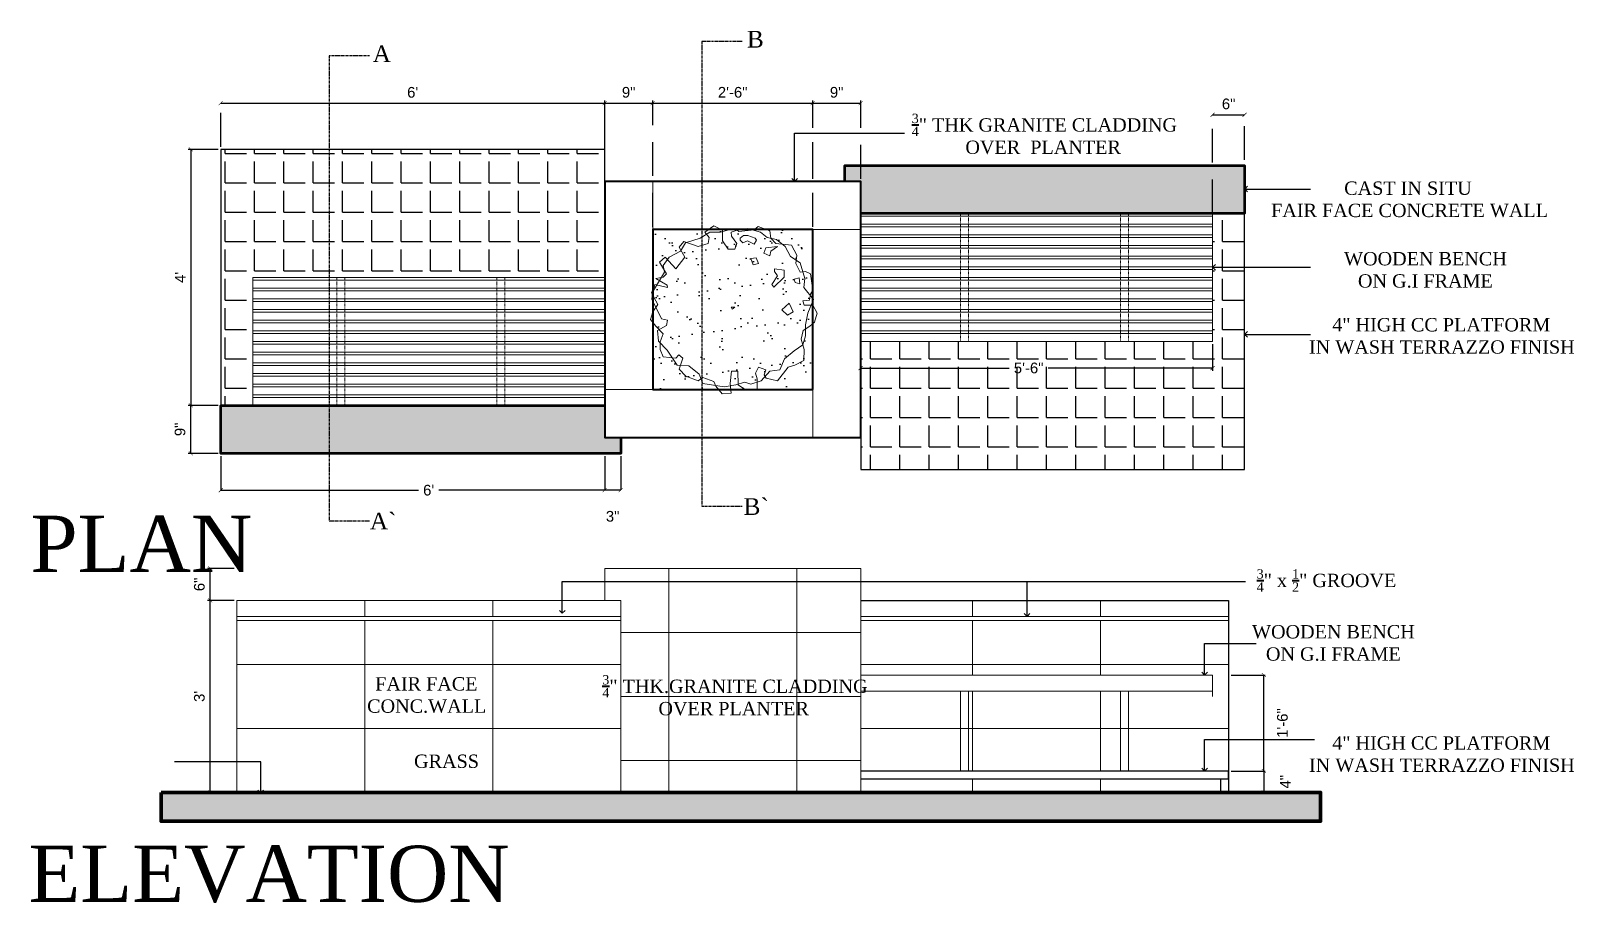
# Model space of a CAD drawing. Header units: inches. Extents: x 50027 to 54188, y -4291 to 1318.
# Drawn here: x 53214.8 to 53504.2, y 255.2 to 418.8 of the extents above; entities that cross this region are included whole.
import ezdxf

# ---------------------------------------------------------------- set-up
doc = ezdxf.new("R2010")
doc.units = ezdxf.units.IN
for name, pattern in [('CENTER2', [1.125, 0.75, -0.125, 0.125, -0.125]), ('DASHED', [0.75, 0.5, -0.25]), ('HIDDEN', [9.524999999999995, 6.349999999999998, -3.174999999999998])]:
    doc.linetypes.add(name, pattern=pattern)
for name, color, linetype, lineweight in [('05--TEXT-3', 3, 'Continuous', 35), ('BASE LINE', 5, 'Continuous', 100), ('E--CONCRETE-4', 6, 'Continuous', 40), ('WALL ELEVATION', 4, 'Continuous', 18), ('WALL LT', 3, 'Continuous', 25), ('WALL XLT', 1, 'Continuous', 5)]:
    doc.layers.add(name, color=color, linetype=linetype, lineweight=lineweight)
doc.layers.add('HATCH', color=251, linetype='Continuous')
doc.styles.add('3-16', font='arial.ttf')
doc.styles.add('STYLE2', font='times.ttf')
doc.dimstyles.new('1-2', dxfattribs={"dimscale": 0.25, "dimtxt": 8, "dimasz": 3, "dimexe": 2, "dimexo": 2, "dimgap": 4, "dimtad": 1, "dimdec": 0, "dimzin": 0, "dimdsep": 46, "dimlunit": 4, "dimtxsty": '3-16', "dimblk": 'ARCHTICK', "dimcen": 0.09375, "dimclrd": 1, "dimclre": 8, "dimclrt": 2, "dimadec": 0, "dimazin": 0, "dimtfac": 1, "dimtdec": 0, "dimtofl": 0, "dimtmove": 2, "dimatfit": 3, "dimldrblk": 'AERO', "dimfxl": 0.18, "dimtolj": 1, "dimtzin": 0, "dimarcsym": 0})

msp = doc.modelspace()

# ---------------------------------------------------------------- texts
at = {"layer": '05--TEXT-3', "color": 3, "style": 'STYLE2'}
for s, insert, char_height, attachment_point in [('\\pi62.582;B', (53286.48377788826, 418.766497517674, -0.0170378588823326), 3.125, 1), ('\\pi62.335;A', (53216.56204387933, 416.0487248688005, -0.0170378588823326), 3.125, 1), ('\\A1;\\pi39.688;{\\H0.7x;\\S3/4;}" THK GRANITE CLADDING\\P\\pi49.753;OVER  PLANTER', (53340.26786254396, 403.2297328634886, -0.0170378588823326), 2.5, 1), ('\\pi52.353;CAST IN SITU \\P\\pi38.648;FAIR FACE CONCRETE WALL', (53408.69355699609, 390.5214710950386, -0.0170378588823326), 2.5, 1), ('\\pi49.101;WOODEN BENCH\\P\\pi51.707;ON G.I FRAME', (53411.91476321305, 377.2971081419673, -0.0170378588823326), 2.5, 1), ('\\pi44.042;4" HIGH CC PLATFORM\\P\\pi39.689;IN WASH TERRAZZO FINISH', (53414.7624508584, 364.9130177615734, -0.0170378588823326), 2.5, 1), ('\\pi61.953;B`', (53286.48377788826, 331.1379208918952, -0.0170378588823326), 3.125, 1), ('\\pi43.863;PLAN', (53170.84610591586, 327.8708752756429, -0.01277839416174945), 10.546875, 1), ('\\pi61.805;A`', (53216.56204387933, 328.4201482430217, -0.0170378588823326), 3.125, 1), ('\\A1;\\pi51.257;{\\H0.7x;\\S3/4;}" x {\\H0.7x;\\S1/2;}" GROOVE', (53393.37926717909, 317.8222947464383, -0.0170378588823326), 2.5, 1), ('\\pi49.101;WOODEN BENCH\\P\\pi51.707;ON G.I FRAME', (53394.65972496328, 307.3457296485722, -0.0170378588823326), 2.5, 1), ('\\pi54.644;FAIR FACE\\P\\pi53.144;CONC.WALL', (53224.70308973643, 297.5804806177039, -0.0170378588823326), 2.5, 1), ('\\A1;\\pi39.688;{\\H0.7x;\\S3/4;}" THK.GRANITE CLADDING\\P\\pi50.214;OVER PLANTER', (53282.2527079061, 297.9741581600392, -0.0170378588823326), 2.5, 1), ('\\pi44.042;4" HIGH CC PLATFORM\\P\\pi39.689;IN WASH TERRAZZO FINISH', (53414.7624508584, 286.4991637376952, -0.0170378588823326), 2.5, 1), ('GRASS', (53298.81825751023, 283.0723466124327, -0.0170378588823326), 2.5, 3), ('\\pi20.115;ELEVATION', (53194.22015636184, 266.0051635444688, -0.0170378588823326), 10.546875, 1)]:
    msp.add_mtext_dynamic_manual_height_columns(s, width=127.9134761071764, gutter_width=50, heights=[0], dxfattribs=dict(at, insert=insert, char_height=char_height, attachment_point=attachment_point))

# ---------------------------------------------------------------- blocks, each defined once
blk = doc.blocks.new('A$C1D9503E6')
at = {"layer": 'WALL XLT', "color": 1}
for p, q in [((-3, 23.5), (63, 23.5)), ((-3, 22), (63, 22)), ((-3, 21.5), (63, 21.5)), ((-3, 20), (63, 20)), ((-3, 19.5), (63, 19.5)), ((-3, 18), (63, 18)), ((-3, 17.5), (63, 17.5)), ((-3, 16), (63, 16)), ((-3, 15.5), (63, 15.5)), ((-3, 14), (63, 14)), ((-3, 13.5), (63, 13.5)), ((-3, 12), (63, 12)), ((-3, 11.5), (63, 11.5)), ((-3, 10), (63, 10)), ((-3, 9.5), (63, 9.5)), ((-3, 8), (63, 8)), ((-3, 7.5), (63, 7.5)), ((-3, 6), (63, 6)), ((-3, 5.5), (63, 5.5)), ((-3, 4), (63, 4)), ((-3, 3.5), (63, 3.5)), ((-3, 2), (63, 2)), ((-3, 1.5), (63, 1.5))]:
    blk.add_line(p, q, dxfattribs=at)
at = {"layer": 'WALL XLT', "color": 18, "linetype": 'DASHED', "ltscale": 0.1, "true_color": 0x000000}
for p, q in [((12.75, 0), (12.75, 24)), ((14.25, 0), (14.25, 24)), ((42.75, 0), (42.75, 24)), ((44.25, 0), (44.25, 24))]:
    blk.add_line(p, q, dxfattribs=at)
at = {"layer": 'WALL XLT', "color": 1}
blk.add_lwpolyline([(63, 24), (63, 0), (-3, 0), (-3, 24), (63, 24), (-3, 24)], dxfattribs=at)
blk = doc.blocks.new('_ArchTick')
at = {"color": 0, "const_width": 0.15}
blk.add_lwpolyline([(-0.5, -0.5), (0.5, 0.5)], dxfattribs=at)
blk = doc.blocks.new('*D166')
at = {"layer": 'Defpoints', "color": 0, "transparency": 16777216}
for p in [(53250.38432343307, 396.5434020388348), (53244.79413389057, 348.5434020391258), (53250.38432343307, 348.5434020391258)]:
    blk.add_point(p, dxfattribs=at)
at = {"layer": 'E--CONCRETE-4', "color": 8, "linetype": 'HIDDEN', "lineweight": -2, "transparency": 16777216}
for p, q in [((53249.88432343307, 396.5434020388348), (53244.29413389057, 396.5434020388348)), ((53249.88432343307, 348.5434020391258), (53244.29413389057, 348.5434020391258))]:
    blk.add_line(p, q, dxfattribs=at)
at = {"layer": 'E--CONCRETE-4', "color": 1, "lineweight": -2, "transparency": 16777216}
blk.add_line((53244.79413389057, 396.5434020388348), (53244.79413389057, 348.5434020391258), dxfattribs=at)
at = {"layer": 'E--CONCRETE-4', "color": 1, "lineweight": -2, "transparency": 16777216, "xscale": 0.75, "yscale": 0.75, "zscale": 0.75}
for p, rotation in [((53244.79413389057, 396.5434020388348), 90), ((53244.79413389057, 348.5434020391258), 270)]:
    blk.add_blockref('_ArchTick', p, dxfattribs=dict(at, rotation=rotation))
at = {"layer": 'E--CONCRETE-4', "color": 2, "transparency": 16777216, "insert": (53242.79413389057, 372.5434020389889), "char_height": 2, "attachment_point": 5, "rotation": 90, "style": '3-16'}
blk.add_mtext("\\A1;4'", dxfattribs=at)
blk = doc.blocks.new('AERO')
blk.add_line((0, 0), (-1, 0))
blk.add_lwpolyline([(-0.7071067811866669, 0.7071067811866669), (0, 0), (-0.7071067811866669, -0.7071067811866669)])
blk = doc.blocks.new('*D167')
at = {"layer": 'Defpoints', "color": 0, "transparency": 16777216}
for p in [(53250.38432343307, 339.5434020391258), (53322.38432343307, 339.5434020391258), (53322.38432343307, 332.6335201185138)]:
    blk.add_point(p, dxfattribs=at)
at = {"layer": 'E--CONCRETE-4', "color": 8, "linetype": 'HIDDEN', "lineweight": -2, "transparency": 16777216}
for p, q in [((53250.38432343307, 339.0434020391258), (53250.38432343307, 332.1335201185138)), ((53322.38432343307, 339.0434020391258), (53322.38432343307, 332.1335201185138))]:
    blk.add_line(p, q, dxfattribs=at)
at = {"layer": 'E--CONCRETE-4', "color": 1, "lineweight": -2, "transparency": 16777216}
for p, q in [((53250.38432343307, 332.6335201185138), (53287.45867541125, 332.6335201185138)), ((53322.38432343307, 332.6335201185138), (53291.3099714549, 332.6335201185138))]:
    blk.add_line(p, q, dxfattribs=at)
at = {"layer": 'E--CONCRETE-4', "color": 1, "lineweight": -2, "transparency": 16777216, "xscale": 0.75, "yscale": 0.75, "zscale": 0.75, "rotation": 180}
blk.add_blockref('_ArchTick', (53250.38432343307, 332.6335201185138), dxfattribs=at)
at = {"layer": 'E--CONCRETE-4', "color": 1, "lineweight": -2, "transparency": 16777216, "xscale": 0.75, "yscale": 0.75, "zscale": 0.75}
blk.add_blockref('_ArchTick', (53322.38432343307, 332.6335201185138), dxfattribs=at)
at = {"layer": 'E--CONCRETE-4', "color": 2, "transparency": 16777216, "insert": (53289.38432343307, 332.6335201185138), "char_height": 2, "attachment_point": 5, "style": '3-16'}
blk.add_mtext("\\A1;6'", dxfattribs=at)
blk = doc.blocks.new('*D168')
at = {"layer": 'Defpoints', "color": 0, "transparency": 16777216}
for p in [(53322.38432343307, 339.5434020391258), (53325.38432343307, 339.5434020391258), (53322.38432343307, 332.6335201185138)]:
    blk.add_point(p, dxfattribs=at)
at = {"layer": 'E--CONCRETE-4', "color": 8, "linetype": 'HIDDEN', "lineweight": -2, "transparency": 16777216}
for p, q in [((53322.38432343307, 339.0434020391258), (53322.38432343307, 332.1335201185138)), ((53325.38432343307, 339.0434020391258), (53325.38432343307, 332.1335201185138))]:
    blk.add_line(p, q, dxfattribs=at)
at = {"layer": 'E--CONCRETE-4', "color": 1, "lineweight": -2, "transparency": 16777216}
blk.add_line((53325.38432343307, 332.6335201185138), (53322.38432343307, 332.6335201185138), dxfattribs=at)
at = {"layer": 'E--CONCRETE-4', "color": 1, "lineweight": -2, "transparency": 16777216, "xscale": 0.75, "yscale": 0.75, "zscale": 0.75, "rotation": 180}
blk.add_blockref('_ArchTick', (53322.38432343307, 332.6335201185138), dxfattribs=at)
at = {"layer": 'E--CONCRETE-4', "color": 1, "lineweight": -2, "transparency": 16777216, "xscale": 0.75, "yscale": 0.75, "zscale": 0.75}
blk.add_blockref('_ArchTick', (53325.38432343307, 332.6335201185138), dxfattribs=at)
at = {"layer": 'E--CONCRETE-4', "color": 2, "transparency": 16777216, "insert": (53323.88432343307, 327.7403168345918), "char_height": 2, "attachment_point": 5, "style": '3-16'}
blk.add_mtext('\\A1;3"', dxfattribs=at)
blk = doc.blocks.new('*D169')
at = {"layer": 'Defpoints', "color": 0, "transparency": 16777216}
for p in [(53322.38432510561, 405.2123686667474), (53250.38432343307, 396.5434020388348), (53322.38432510561, 396.5434020388348)]:
    blk.add_point(p, dxfattribs=at)
at = {"layer": 'E--CONCRETE-4', "color": 8, "linetype": 'HIDDEN', "lineweight": -2, "transparency": 16777216}
for p, q in [((53250.38432343307, 397.0434020388348), (53250.38432343307, 405.7123686667474)), ((53322.38432510561, 397.0434020388348), (53322.38432510561, 405.7123686667474))]:
    blk.add_line(p, q, dxfattribs=at)
at = {"layer": 'E--CONCRETE-4', "color": 1, "lineweight": -2, "transparency": 16777216}
blk.add_line((53250.38432343307, 405.2123686667474), (53322.38432510561, 405.2123686667474), dxfattribs=at)
at = {"layer": 'E--CONCRETE-4', "color": 1, "lineweight": -2, "transparency": 16777216, "xscale": 0.75, "yscale": 0.75, "zscale": 0.75, "rotation": 180}
blk.add_blockref('_ArchTick', (53250.38432343307, 405.2123686667474), dxfattribs=at)
at = {"layer": 'E--CONCRETE-4', "color": 1, "lineweight": -2, "transparency": 16777216, "xscale": 0.75, "yscale": 0.75, "zscale": 0.75}
blk.add_blockref('_ArchTick', (53322.38432510561, 405.2123686667474), dxfattribs=at)
at = {"layer": 'E--CONCRETE-4', "color": 2, "transparency": 16777216, "insert": (53286.38432426934, 407.2335146421908), "char_height": 2, "attachment_point": 5, "style": '3-16'}
blk.add_mtext("\\A1;6'", dxfattribs=at)
blk = doc.blocks.new('*D170')
at = {"layer": 'Defpoints', "color": 0, "transparency": 16777216}
for p in [(53331.38432510561, 405.2123686667474), (53322.38432510561, 390.5434020388348), (53331.38432510561, 381.5434020388348)]:
    blk.add_point(p, dxfattribs=at)
at = {"layer": 'E--CONCRETE-4', "color": 8, "linetype": 'HIDDEN', "lineweight": -2, "transparency": 16777216}
for p, q in [((53322.38432510561, 391.0434020388348), (53322.38432510561, 405.7123686667474)), ((53331.38432510561, 382.0434020388348), (53331.38432510561, 405.7123686667474))]:
    blk.add_line(p, q, dxfattribs=at)
at = {"layer": 'E--CONCRETE-4', "color": 1, "lineweight": -2, "transparency": 16777216}
blk.add_line((53322.38432510561, 405.2123686667474), (53331.38432510561, 405.2123686667474), dxfattribs=at)
at = {"layer": 'E--CONCRETE-4', "color": 1, "lineweight": -2, "transparency": 16777216, "xscale": 0.75, "yscale": 0.75, "zscale": 0.75, "rotation": 180}
blk.add_blockref('_ArchTick', (53322.38432510561, 405.2123686667474), dxfattribs=at)
at = {"layer": 'E--CONCRETE-4', "color": 1, "lineweight": -2, "transparency": 16777216, "xscale": 0.75, "yscale": 0.75, "zscale": 0.75}
blk.add_blockref('_ArchTick', (53331.38432510561, 405.2123686667474), dxfattribs=at)
at = {"layer": 'E--CONCRETE-4', "color": 2, "transparency": 16777216, "insert": (53326.88432510561, 407.2335146421908), "char_height": 2, "attachment_point": 5, "style": '3-16'}
blk.add_mtext('\\A1;9"', dxfattribs=at)
blk = doc.blocks.new('*D171')
at = {"layer": 'Defpoints', "color": 0, "transparency": 16777216}
for p in [(53331.38432510561, 405.2123686667474), (53361.38432510561, 405.2123686667474), (53361.38432510561, 381.5434020388348)]:
    blk.add_point(p, dxfattribs=at)
at = {"layer": 'E--CONCRETE-4', "color": 1, "lineweight": -2, "transparency": 16777216}
blk.add_line((53331.38432510561, 405.2123686667474), (53361.38432510561, 405.2123686667474), dxfattribs=at)
at = {"layer": 'E--CONCRETE-4', "color": 8, "linetype": 'HIDDEN', "lineweight": -2, "transparency": 16777216}
blk.add_line((53361.38432510561, 382.0434020388348), (53361.38432510561, 405.7123686667474), dxfattribs=at)
at = {"layer": 'E--CONCRETE-4', "color": 1, "lineweight": -2, "transparency": 16777216, "xscale": 0.75, "yscale": 0.75, "zscale": 0.75, "rotation": 180}
blk.add_blockref('_ArchTick', (53331.38432510561, 405.2123686667474), dxfattribs=at)
at = {"layer": 'E--CONCRETE-4', "color": 1, "lineweight": -2, "transparency": 16777216, "xscale": 0.75, "yscale": 0.75, "zscale": 0.75}
blk.add_blockref('_ArchTick', (53361.38432510561, 405.2123686667474), dxfattribs=at)
at = {"layer": 'E--CONCRETE-4', "color": 2, "transparency": 16777216, "insert": (53346.38432510561, 407.2335146421908), "char_height": 2, "attachment_point": 5, "style": '3-16'}
blk.add_mtext('\\A1;2\'-6"', dxfattribs=at)
blk = doc.blocks.new('*D172')
at = {"layer": 'Defpoints', "color": 0, "transparency": 16777216}
for p in [(53370.38432510561, 405.2123686667474), (53361.38432510561, 390.5434020388348), (53370.38432510561, 390.5434020388348)]:
    blk.add_point(p, dxfattribs=at)
at = {"layer": 'E--CONCRETE-4', "color": 8, "linetype": 'HIDDEN', "lineweight": -2, "transparency": 16777216}
for p, q in [((53361.38432510561, 391.0434020388348), (53361.38432510561, 405.7123686667474)), ((53370.38432510561, 391.0434020388348), (53370.38432510561, 405.7123686667474))]:
    blk.add_line(p, q, dxfattribs=at)
at = {"layer": 'E--CONCRETE-4', "color": 1, "lineweight": -2, "transparency": 16777216}
blk.add_line((53361.38432510561, 405.2123686667474), (53370.38432510561, 405.2123686667474), dxfattribs=at)
at = {"layer": 'E--CONCRETE-4', "color": 1, "lineweight": -2, "transparency": 16777216, "xscale": 0.75, "yscale": 0.75, "zscale": 0.75, "rotation": 180}
blk.add_blockref('_ArchTick', (53361.38432510561, 405.2123686667474), dxfattribs=at)
at = {"layer": 'E--CONCRETE-4', "color": 1, "lineweight": -2, "transparency": 16777216, "xscale": 0.75, "yscale": 0.75, "zscale": 0.75}
blk.add_blockref('_ArchTick', (53370.38432510561, 405.2123686667474), dxfattribs=at)
at = {"layer": 'E--CONCRETE-4', "color": 2, "transparency": 16777216, "insert": (53365.88432510561, 407.2335146421908), "char_height": 2, "attachment_point": 5, "style": '3-16'}
blk.add_mtext('\\A1;9"', dxfattribs=at)
blk = doc.blocks.new('*D173')
at = {"layer": 'Defpoints', "color": 0, "transparency": 16777216}
for p in [(53370.38432510561, 360.5434020388348), (53436.38432510561, 360.5434020388348), (53370.38432510561, 355.5464636487595)]:
    blk.add_point(p, dxfattribs=at)
at = {"layer": 'E--CONCRETE-4', "color": 8, "linetype": 'HIDDEN', "lineweight": -2, "transparency": 16777216}
for p, q in [((53370.38432510561, 360.0434020388348), (53370.38432510561, 355.0464636487595)), ((53436.38432510561, 360.0434020388348), (53436.38432510561, 355.0464636487595))]:
    blk.add_line(p, q, dxfattribs=at)
at = {"layer": 'E--CONCRETE-4', "color": 1, "lineweight": -2, "transparency": 16777216}
for p, q in [((53370.38432510561, 355.5464636487595), (53398.22607135391, 355.5464636487595)), ((53436.38432510561, 355.5464636487595), (53405.54257885731, 355.5464636487595))]:
    blk.add_line(p, q, dxfattribs=at)
at = {"layer": 'E--CONCRETE-4', "color": 1, "lineweight": -2, "transparency": 16777216, "xscale": 0.75, "yscale": 0.75, "zscale": 0.75, "rotation": 180}
blk.add_blockref('_ArchTick', (53370.38432510561, 355.5464636487595), dxfattribs=at)
at = {"layer": 'E--CONCRETE-4', "color": 1, "lineweight": -2, "transparency": 16777216, "xscale": 0.75, "yscale": 0.75, "zscale": 0.75}
blk.add_blockref('_ArchTick', (53436.38432510561, 355.5464636487595), dxfattribs=at)
at = {"layer": 'E--CONCRETE-4', "color": 2, "transparency": 16777216, "insert": (53401.88432510561, 355.5464636487595), "char_height": 2, "attachment_point": 5, "style": '3-16'}
blk.add_mtext('\\A1;5\'-6"', dxfattribs=at)
blk = doc.blocks.new('*D174')
at = {"layer": 'Defpoints', "color": 0, "transparency": 16777216}
for p in [(53442.38432510561, 403.0393566419953), (53436.38432510561, 384.0434020388348), (53442.38432510561, 384.5434020388348)]:
    blk.add_point(p, dxfattribs=at)
at = {"layer": 'E--CONCRETE-4', "color": 8, "linetype": 'HIDDEN', "lineweight": -2, "transparency": 16777216}
for p, q in [((53436.38432510561, 384.5434020388348), (53436.38432510561, 403.5393566419953)), ((53442.38432510561, 385.0434020388348), (53442.38432510561, 403.5393566419953))]:
    blk.add_line(p, q, dxfattribs=at)
at = {"layer": 'E--CONCRETE-4', "color": 1, "lineweight": -2, "transparency": 16777216}
blk.add_line((53436.38432510561, 403.0393566419953), (53442.38432510561, 403.0393566419953), dxfattribs=at)
at = {"layer": 'E--CONCRETE-4', "color": 1, "lineweight": -2, "transparency": 16777216, "xscale": 0.75, "yscale": 0.75, "zscale": 0.75, "rotation": 180}
blk.add_blockref('_ArchTick', (53436.38432510561, 403.0393566419953), dxfattribs=at)
at = {"layer": 'E--CONCRETE-4', "color": 1, "lineweight": -2, "transparency": 16777216, "xscale": 0.75, "yscale": 0.75, "zscale": 0.75}
blk.add_blockref('_ArchTick', (53442.38432510561, 403.0393566419953), dxfattribs=at)
at = {"layer": 'E--CONCRETE-4', "color": 2, "transparency": 16777216, "insert": (53439.38432510561, 405.0605026174387), "char_height": 2, "attachment_point": 5, "style": '3-16'}
blk.add_mtext('\\A1;6"', dxfattribs=at)
blk = doc.blocks.new('*D175')
at = {"layer": 'Defpoints', "color": 0, "transparency": 16777216}
for p in [(53248.41440808194, 311.9802972586476), (53253.38432343307, 311.9802972586476), (53253.38432343307, 275.9802972586476)]:
    blk.add_point(p, dxfattribs=at)
at = {"layer": 'E--CONCRETE-4', "color": 8, "linetype": 'HIDDEN', "lineweight": -2, "transparency": 16777216}
for p, q in [((53252.88432343307, 311.9802972586476), (53247.91440808194, 311.9802972586476)), ((53252.88432343307, 275.9802972586476), (53247.91440808194, 275.9802972586476))]:
    blk.add_line(p, q, dxfattribs=at)
at = {"layer": 'E--CONCRETE-4', "color": 1, "lineweight": -2, "transparency": 16777216}
blk.add_line((53248.41440808194, 275.9802972586476), (53248.41440808194, 311.9802972586476), dxfattribs=at)
at = {"layer": 'E--CONCRETE-4', "color": 1, "lineweight": -2, "transparency": 16777216, "xscale": 0.75, "yscale": 0.75, "zscale": 0.75}
for p, rotation in [((53248.41440808194, 311.9802972586476), 90), ((53248.41440808194, 275.9802972586476), 270)]:
    blk.add_blockref('_ArchTick', p, dxfattribs=dict(at, rotation=rotation))
at = {"layer": 'E--CONCRETE-4', "color": 2, "transparency": 16777216, "insert": (53246.39257997825, 293.9802972586562), "char_height": 2, "attachment_point": 5, "rotation": 90, "style": '3-16'}
blk.add_mtext("\\A1;3'", dxfattribs=at)
blk = doc.blocks.new('*D176')
at = {"layer": 'Defpoints', "color": 0, "transparency": 16777216}
for p in [(53439.38432510561, 279.9802972586476), (53439.38432510561, 275.9802972586476), (53445.97676978543, 275.9802972586476)]:
    blk.add_point(p, dxfattribs=at)
at = {"layer": 'E--CONCRETE-4', "color": 8, "linetype": 'HIDDEN', "lineweight": -2, "transparency": 16777216}
for p, q in [((53439.88432510561, 279.9802972586476), (53446.47676978543, 279.9802972586476)), ((53439.88432510561, 275.9802972586476), (53446.47676978543, 275.9802972586476))]:
    blk.add_line(p, q, dxfattribs=at)
at = {"layer": 'E--CONCRETE-4', "color": 1, "lineweight": -2, "transparency": 16777216}
blk.add_line((53445.97676978543, 279.9802972586476), (53445.97676978543, 275.9802972586476), dxfattribs=at)
at = {"layer": 'E--CONCRETE-4', "color": 1, "lineweight": -2, "transparency": 16777216, "xscale": 0.75, "yscale": 0.75, "zscale": 0.75}
for p, rotation in [((53445.97676978543, 279.9802972586476), 90), ((53445.97676978543, 275.9802972586476), 270)]:
    blk.add_blockref('_ArchTick', p, dxfattribs=dict(at, rotation=rotation))
at = {"layer": 'E--CONCRETE-4', "color": 2, "transparency": 16777216, "insert": (53450.01301819252, 277.9802972586476), "char_height": 2, "attachment_point": 5, "rotation": 90, "style": '3-16'}
blk.add_mtext('\\A1;4"', dxfattribs=at)
blk = doc.blocks.new('*D177')
at = {"layer": 'Defpoints', "color": 0, "transparency": 16777216}
for p in [(53439.38432510561, 297.9802972586476), (53445.97676978543, 297.9802972586476), (53439.38432510561, 279.9802972586476)]:
    blk.add_point(p, dxfattribs=at)
at = {"layer": 'E--CONCRETE-4', "color": 8, "linetype": 'HIDDEN', "lineweight": -2, "transparency": 16777216}
for p, q in [((53439.88432510561, 297.9802972586476), (53446.47676978543, 297.9802972586476)), ((53439.88432510561, 279.9802972586476), (53446.47676978543, 279.9802972586476))]:
    blk.add_line(p, q, dxfattribs=at)
at = {"layer": 'E--CONCRETE-4', "color": 1, "lineweight": -2, "transparency": 16777216}
blk.add_line((53445.97676978543, 279.9802972586476), (53445.97676978543, 297.9802972586476), dxfattribs=at)
at = {"layer": 'E--CONCRETE-4', "color": 1, "lineweight": -2, "transparency": 16777216, "xscale": 0.75, "yscale": 0.75, "zscale": 0.75}
for p, rotation in [((53445.97676978543, 297.9802972586476), 90), ((53445.97676978543, 279.9802972586476), 270)]:
    blk.add_blockref('_ArchTick', p, dxfattribs=dict(at, rotation=rotation))
at = {"layer": 'E--CONCRETE-4', "color": 2, "transparency": 16777216, "insert": (53449.46871932296, 288.9802972586476), "char_height": 2, "attachment_point": 5, "rotation": 90, "style": '3-16'}
blk.add_mtext('\\A1;1\'-6"', dxfattribs=at)
blk = doc.blocks.new('*D178')
at = {"layer": 'Defpoints', "color": 0, "transparency": 16777216}
for p in [(53248.41440808194, 317.9802972586476), (53253.38432343307, 317.9802972586476), (53248.41440807973, 311.9802972586476)]:
    blk.add_point(p, dxfattribs=at)
at = {"layer": 'E--CONCRETE-4', "color": 8, "linetype": 'HIDDEN', "lineweight": -2, "transparency": 16777216}
blk.add_line((53252.88432343307, 317.9802972586476), (53247.91440808194, 317.9802972586476), dxfattribs=at)
at = {"layer": 'E--CONCRETE-4', "color": 1, "lineweight": -2, "transparency": 16777216}
blk.add_line((53248.41440808194, 311.9802972586476), (53248.41440808194, 317.9802972586476), dxfattribs=at)
at = {"layer": 'E--CONCRETE-4', "color": 1, "lineweight": -2, "transparency": 16777216, "xscale": 0.75, "yscale": 0.75, "zscale": 0.75}
for p, rotation in [((53248.41440808194, 317.9802972586476), 90), ((53248.41440808194, 311.9802972586476), 270)]:
    blk.add_blockref('_ArchTick', p, dxfattribs=dict(at, rotation=rotation))
at = {"layer": 'E--CONCRETE-4', "color": 2, "transparency": 16777216, "insert": (53246.3932621065, 314.9802972586562), "char_height": 2, "attachment_point": 5, "rotation": 90, "style": '3-16'}
blk.add_mtext('\\A1;6"', dxfattribs=at)
blk = doc.blocks.new('*D179')
at = {"layer": 'Defpoints', "color": 0, "transparency": 16777216}
for p in [(53244.79413389057, 348.5434020391258), (53250.38432343307, 348.5434020391258), (53250.38432343307, 339.5434020391258)]:
    blk.add_point(p, dxfattribs=at)
at = {"layer": 'E--CONCRETE-4', "color": 8, "linetype": 'HIDDEN', "lineweight": -2, "transparency": 16777216}
for p, q in [((53249.88432343307, 348.5434020391258), (53244.29413389057, 348.5434020391258)), ((53249.88432343307, 339.5434020391258), (53244.29413389057, 339.5434020391258))]:
    blk.add_line(p, q, dxfattribs=at)
at = {"layer": 'E--CONCRETE-4', "color": 1, "lineweight": -2, "transparency": 16777216}
blk.add_line((53244.79413389057, 339.5434020391258), (53244.79413389057, 348.5434020391258), dxfattribs=at)
at = {"layer": 'E--CONCRETE-4', "color": 1, "lineweight": -2, "transparency": 16777216, "xscale": 0.75, "yscale": 0.75, "zscale": 0.75}
for p, rotation in [((53244.79413389057, 348.5434020391258), 90), ((53244.79413389057, 339.5434020391258), 270)]:
    blk.add_blockref('_ArchTick', p, dxfattribs=dict(at, rotation=rotation))
at = {"layer": 'E--CONCRETE-4', "color": 2, "transparency": 16777216, "insert": (53242.77298791512, 344.0434020391344), "char_height": 2, "attachment_point": 5, "rotation": 90, "style": '3-16'}
blk.add_mtext('\\A1;9"', dxfattribs=at)
blk = doc.blocks.new('A$C494532D6')
at = {"layer": 'WALL XLT', "color": 3}
for p, q in [((18.67563641921151, 58.38984494050965), (13.14906189369503, 56.67944946064381)), ((22.29645975923631, 60.58862795107416), (18.67563641921151, 58.38984494050965)), ((23.8208528830437, 63.03160472700256), (20.39070857386105, 60.58862795107416)), ((20.39070857386105, 60.58862795107416), (22.10578072839417, 58.63403870587354)), ((22.10578072839417, 58.63403870587354), (21.72494222817477, 56.43525569530902)), ((26.29812159959693, 60.58862795107416), (22.29645975923631, 60.58862795107416)), ((27.06031816150062, 61.32120924713672), (23.8208528830437, 63.03160472700256)), ((30.30030300130602, 61.81011633903836), (26.29812159959693, 60.58862795107416)), ((27.06031816150062, 57.41255031790934), (27.06031816150062, 61.32120924713672)), ((36.39839505788404, 62.05431010440225), (30.30030300130602, 61.81011633903836)), ((32.5868926870171, 61.32120924713672), (30.30030300130602, 60.58862795107416)), ((30.30030300130602, 60.58862795107416), (30.49098203214817, 59.12242623657221)), ((30.49098203214817, 59.12242623657221), (32.39621365617495, 56.43525569530902)), ((33.15892977954354, 60.83282171643805), (32.5868926870171, 61.32120924713672)), ((38.87566377443727, 61.56540301250061), (33.15892977954354, 60.83282171643805)), ((34.87400193419307, 59.36713956313906), (33.73044731060509, 58.38984494050965)), ((33.73044731060509, 58.38984494050965), (33.73044731060509, 57.65674408327322)), ((36.58907408872619, 59.36713956313906), (34.87400193419307, 59.36713956313906)), ((41.3529324909905, 60.58862795107416), (36.39839505788404, 62.05431010440225)), ((39.25702183612157, 58.38984494050965), (36.58907408872619, 59.36713956313906)), ((40.40005689824466, 62.78741096166777), (38.87566377443727, 61.56540301250061)), ((39.82853936718311, 57.65674408327322), (39.25702183612157, 58.38984494050965)), ((44.78359636163805, 61.07701548180194), (40.40005689824466, 62.78741096166777)), ((43.83072076889221, 58.63403870587354), (41.3529324909905, 60.58862795107416)), ((47.26086507819127, 57.90093784860801), (43.83072076889221, 58.63403870587354)), ((45.16443486185744, 58.38984494050965), (44.78359636163805, 61.07701548180194)), ((47.07018604734913, 56.43525569530902), (45.16443486185744, 58.38984494050965)), ((50.50033035664819, 55.21376730734482), (47.26086507819127, 57.90093784860801)), ((11.24383026955184, 53.50337182747899), (7.050969837000594, 51.30458881691447)), ((12.57754436251707, 57.16835655254545), (10.86247220798396, 54.96957354201004)), ((10.86247220798396, 54.96957354201004), (12.95890242420137, 51.30458881691447)), ((13.14906189369503, 56.67944946064381), (11.24383026955184, 53.50337182747899)), ((17.91343985730782, 55.21376730734482), (12.57754436251707, 57.16835655254545)), ((21.72494222817477, 56.43525569530902), (17.91343985730782, 55.21376730734482)), ((29.15674837783445, 54.23647268474451), (27.06031816150062, 57.41255031790934)), ((31.63401709427126, 54.23647268474451), (29.15674837783445, 54.23647268474451)), ((32.39621365617495, 56.43525569530902), (31.63401709427126, 54.23647268474451)), ((33.73044731060509, 57.65674408327322), (34.68332290335093, 56.67944946064381)), ((34.68332290335093, 56.67944946064381), (36.39839505788404, 57.41255031790934)), ((36.39839505788404, 57.41255031790934), (38.87566377443727, 56.19106192994514)), ((38.87566377443727, 56.19106192994514), (39.82853936718311, 57.65674408327322)), ((42.49648711457849, 52.77079053144553), (43.25868367648218, 54.72486021544319)), ((44.78359636163805, 51.79349590881611), (42.49648711457849, 52.77079053144553)), ((43.25868367648218, 54.72486021544319), (47.64170357841067, 55.21376730734482)), ((45.16443486185744, 53.50337182747899), (44.78359636163805, 51.79349590881611)), ((47.64170357841067, 55.21376730734482), (45.16443486185744, 53.50337182747899)), ((52.97759907320142, 55.7021548380435), (47.07018604734913, 56.43525569530902)), ((52.59676057286561, 51.54878258227836), (50.50033035664819, 55.21376730734482)), ((54.88335025857668, 52.03768967418), (52.97759907320142, 55.7021548380435)), ((5.526576713193208, 51.30458881691447), (3.430146496975794, 49.34999957171385)), ((3.430146496975794, 49.34999957171385), (6.098094244254753, 44.95295311175869)), ((7.050969837000594, 51.30458881691447), (4.764380151289515, 48.12851118374965)), ((4.764380151289515, 48.12851118374965), (5.33589768235106, 45.68553440782125)), ((9.528758114902303, 46.90702279578545), (5.526576713193208, 51.30458881691447)), ((12.95890242420137, 51.30458881691447), (9.528758114902303, 46.90702279578545)), ((39.63786033634096, 51.06039505155059), (37.7321091509657, 50.8162012862158)), ((37.7321091509657, 50.8162012862158), (38.49482527421787, 48.3732245102874)), ((38.49482527421787, 48.3732245102874), (40.5907359290868, 48.86161204101518)), ((40.5907359290868, 48.86161204101518), (39.63786033634096, 51.06039505155059)), ((46.49866851628758, 46.90702279578545), (50.11949185631238, 46.41863526508678)), ((46.49866851628758, 45.92972817318514), (46.49866851628758, 46.90702279578545)), ((50.11949185631238, 46.41863526508678), (50.11949185631238, 43.73146472382359)), ((56.21758391300682, 49.10580580634996), (52.59676057286561, 51.54878258227836)), ((54.50251175835729, 48.86161204101518), (54.88335025857668, 52.03768967418)), ((56.21758391300682, 45.68553440782125), (54.50251175835729, 48.86161204101518)), ((57.93265606765635, 43.24255763192195), (56.21758391300682, 49.10580580634996)), ((1.715074342326261, 41.04377462132834), (0.3813602493610233, 37.86769698816352)), ((3.430146496975794, 42.50945677465643), (0.7621987495804206, 38.1118907535274)), ((6.479452305939049, 39.82228623339324), (1.715074342326261, 41.04377462132834)), ((4.764380151289515, 43.73146472382359), (2.096432404010557, 43.24255763192195)), ((2.096432404010557, 43.24255763192195), (6.288773275096901, 40.79958085599355)), ((5.33589768235106, 45.68553440782125), (3.430146496975794, 42.50945677465643)), ((6.098094244254753, 44.95295311175869), (4.764380151289515, 43.73146472382359)), ((6.288773275096901, 40.79958085599355), (6.479452305939049, 39.82228623339324)), ((45.54579292354174, 41.04377462132834), (47.64170357841067, 44.21985225452227)), ((46.30798948544543, 40.06647999872803), (45.54579292354174, 41.04377462132834)), ((50.11949185631238, 43.73146472382359), (46.30798948544543, 40.06647999872803)), ((47.64170357841067, 44.21985225452227), (46.49866851628758, 45.92972817318514)), ((55.83622585132252, 43.48675139725674), (53.93047466583084, 42.99836386655807)), ((53.93047466583084, 42.99836386655807), (54.31183272751514, 41.77687547859387)), ((54.31183272751514, 41.77687547859387), (56.02690488216467, 41.28796838669223)), ((56.02690488216467, 41.28796838669223), (55.83622585132252, 43.48675139725674)), ((58.1228155370336, 45.92972817318514), (56.21758391300682, 45.68553440782125)), ((57.55129800597206, 39.82228623339324), (57.93265606765635, 43.24255763192195)), ((60.02856672252528, 44.95295311175869), (58.1228155370336, 45.92972817318514)), ((60.98144231527112, 38.84499161079293), (60.02856672252528, 44.95295311175869)), ((0.3813602493610233, 37.86769698816352), (2.858628965914249, 33.47013096703449)), ((0.7621987495804206, 38.1118907535274), (0.5720392802031711, 35.42472021226422)), ((0.5720392802031711, 35.42472021226422), (2.667949935072102, 31.27134795646998)), ((57.16993994428776, 34.93633268153644), (59.64772822218947, 35.18052644690033)), ((57.74197703681421, 33.22593720169971), (57.16993994428776, 34.93633268153644)), ((61.17212134599686, 35.42472021226422), (57.55129800597206, 39.82228623339324)), ((59.07569112977944, 30.29405333386967), (61.17212134599686, 35.42472021226422)), ((59.64772822218947, 35.18052644690033), (60.02856672252528, 37.37930945746484)), ((60.02856672252528, 37.37930945746484), (60.98144231527112, 38.84499161079293)), ((0.9528777804225683, 30.78296042577131), (2.187676727771759e-06, 27.85107655794127)), ((2.858628965914249, 33.47013096703449), (0.9528777804225683, 30.78296042577131)), ((2.667949935072102, 31.27134795646998), (4.19286262022797, 28.09578988450812)), ((31.63401709427126, 32.49283634443418), (30.30030300130602, 32.49283634443418)), ((30.30030300130602, 32.49283634443418), (30.68114150152542, 31.76025504837162)), ((30.68114150152542, 31.76025504837162), (31.63401709427126, 32.49283634443418)), ((52.02472348045558, 33.95903805893613), (49.3567757330602, 31.51606128303683)), ((49.3567757330602, 31.51606128303683), (51.45320594939403, 29.56147203780711)), ((51.45320594939403, 29.56147203780711), (53.54963616561145, 30.78296042577131)), ((53.54963616561145, 30.78296042577131), (52.02472348045558, 33.95903805893613)), ((60.98144231527112, 33.22593720169971), (57.74197703681421, 33.22593720169971)), ((58.1228155370336, 25.89648731274065), (59.07569112977944, 30.29405333386967)), ((62.50583543907851, 30.29405333386967), (60.98144231527112, 33.22593720169971)), ((61.55295984633267, 26.87378193534096), (62.50583543907851, 30.29405333386967)), ((2.187676727771759e-06, 27.85107655794127), (2.096432404010557, 25.40809978201287)), ((2.096432404010557, 25.40809978201287), (4.764380151289515, 22.47621591421193)), ((6.098094244254753, 25.65229354737676), (2.667949935072102, 23.69770430217613)), ((2.667949935072102, 23.69770430217613), (3.049307996639982, 19.78904537294875)), ((4.19286262022797, 28.09578988450812), (6.479452305939049, 27.60688279260648)), ((6.479452305939049, 27.60688279260648), (6.098094244254753, 25.65229354737676)), ((56.59842241322622, 20.52214623018517), (57.36061897512991, 23.69770430217613)), ((57.36061897512991, 23.69770430217613), (59.83788769168314, 25.40809978201287)), ((58.1228155370336, 21.74363461814937), (58.1228155370336, 25.89648731274065)), ((59.83788769168314, 25.40809978201287), (61.55295984633267, 26.87378193534096)), ((3.049307996639982, 19.78904537294875), (6.288773275096901, 16.36877397442004)), ((4.764380151289515, 22.47621591421193), (3.620825527817942, 19.54485160758486)), ((3.620825527817942, 19.54485160758486), (3.620825527817942, 16.61296773975482)), ((53.93047466583084, 16.12458020905615), (57.16993994428776, 18.32336321962066)), ((57.74197703681421, 16.61296773975482), (56.59842241322622, 20.52214623018517)), ((57.16993994428776, 18.32336321962066), (58.1228155370336, 21.74363461814937)), ((3.620825527817942, 16.61296773975482), (4.764380151289515, 13.92579719849164)), ((4.764380151289515, 13.92579719849164), (9.528758114902303, 13.43689010659)), ((6.288773275096901, 16.36877397442004), (10.10027564608026, 10.74971956532681)), ((9.528758114902303, 13.43689010659), (10.67179317714181, 14.6583784945542)), ((10.67179317714181, 14.6583784945542), (12.19618630094919, 13.43689010659)), ((12.19618630094919, 13.43689010659), (10.86247220798396, 9.284037412027828)), ((48.59457917115651, 9.039324085460976), (50.30965132580604, 13.19269634125521)), ((50.30965132580604, 13.19269634125521), (53.93047466583084, 16.12458020905615)), ((54.12115369667299, 10.74971956532681), (57.55129800597206, 12.45959548398969)), ((57.55129800597206, 12.45959548398969), (57.74197703681421, 16.61296773975482)), ((10.10027564608026, 10.74971956532681), (14.48329554800875, 10.50552579996292)), ((10.86247220798396, 9.284037412027828), (13.33974092442077, 6.596347309532575)), ((13.33974092442077, 6.596347309532575), (17.91343985730782, 4.886471390898805)), ((14.48329554800875, 10.50552579996292), (18.2947979188757, 7.329448166798102)), ((17.91343985730782, 4.886471390898805), (19.62851201195735, 6.107959778833902)), ((18.2947979188757, 7.329448166798102), (19.62851201195735, 3.90917676826939)), ((19.62851201195735, 6.107959778833902), (23.8208528830437, 4.641758064331952)), ((29.91894493962172, 3.90917676826939), (30.49098203214817, 8.550936554762302)), ((30.49098203214817, 8.550936554762302), (32.77757171785925, 8.550936554762302)), ((32.77757171785925, 8.550936554762302), (32.96825074870139, 3.420269676367752)), ((39.44718130549882, 7.817835697496776), (40.5907359290868, 10.01661870806129)), ((40.01921839802526, 5.619052686932264), (39.44718130549882, 7.817835697496776)), ((40.5907359290868, 10.01661870806129), (43.25868367648218, 9.039324085460976)), ((41.54361152183264, 4.886471390898805), (44.78359636163805, 8.550936554762302)), ((43.25868367648218, 9.039324085460976), (42.68716614542063, 7.085254401434213)), ((42.68716614542063, 7.085254401434213), (43.44936270732433, 5.863766013499117)), ((43.44936270732433, 5.863766013499117), (47.64170357841067, 4.886471390898805)), ((44.78359636163805, 8.550936554762302), (48.59457917115651, 9.039324085460976)), ((47.64170357841067, 4.886471390898805), (51.64388498011976, 10.01661870806129)), ((51.64388498011976, 10.01661870806129), (54.12115369667299, 10.74971956532681)), ((19.62851201195735, 3.90917676826939), (27.63235525391065, 2.68768838030519)), ((23.8208528830437, 4.641758064331952), (24.58304944494739, 2.931882145669078)), ((24.58304944494739, 2.931882145669078), (26.87015869212337, -1.722160959616303e-06)), ((26.87015869212337, -1.722160959616303e-06), (30.30030300130602, 0.2441920432029292)), ((27.63235525391065, 2.68768838030519), (32.01537515595555, 3.420269676367752)), ((30.30030300130602, 0.2441920432029292), (29.91894493962172, 3.90917676826939)), ((32.01537515595555, 3.420269676367752), (35.44551946525462, 4.397564298968064)), ((32.96825074870139, 3.420269676367752), (35.25484043441247, 1.710393757704878)), ((35.25484043441247, 1.710393757704878), (40.01921839802526, 1.710393757704878)), ((35.44551946525462, 4.397564298968064), (37.7321091509657, 3.664983002934605)), ((37.7321091509657, 3.664983002934605), (41.54361152183264, 4.886471390898805)), ((40.01921839802526, 1.710393757704878), (40.01921839802526, 5.619052686932264))]:
    blk.add_line(p, q, dxfattribs=at)

# ---------------------------------------------------------------- dimensions: what is measured, and where the dimension line sits
at = {"layer": 'E--CONCRETE-4'}
for base, p1, p2, picture, middle in [((53322.38432510561, 405.2123686667474), (53250.38432343307, 396.5434020388348), (53322.38432510561, 396.5434020388348), '*D169', (53286.38432426934, 407.2335146421908)), ((53331.38432510561, 405.2123686667474), (53322.38432510561, 390.5434020388348), (53331.38432510561, 381.5434020388348), '*D170', (53326.88432510561, 407.2335146421908)), ((53361.38432510561, 405.2123686667474), (53331.38432510561, 405.2123686667474), (53361.38432510561, 381.5434020388348), '*D171', (53346.38432510561, 407.2335146421908)), ((53370.38432510561, 405.2123686667474), (53361.38432510561, 390.5434020388348), (53370.38432510561, 390.5434020388348), '*D172', (53365.88432510561, 407.2335146421908)), ((53442.38432510561, 403.0393566419953), (53436.38432510561, 384.0434020388348), (53442.38432510561, 384.5434020388348), '*D174', (53439.38432510561, 405.0605026174387))]:
    dim = msp.add_linear_dim(base=base, p1=p1, p2=p2, dimstyle='1-2', dxfattribs=at)
    dim.commit()
    dim.dimension.update_dxf_attribs({"geometry": picture, "text_midpoint": middle})
for base, p1, p2, picture, middle in [((53244.79413389057, 348.5434020391258), (53250.38432343307, 396.5434020388348), (53250.38432343307, 348.5434020391258), '*D166', (53242.79413389057, 372.5434020389889)), ((53244.79413389057, 348.5434020391258), (53250.38432343307, 339.5434020391258), (53250.38432343307, 348.5434020391258), '*D179', (53242.77298791512, 344.0434020391344)), ((53248.41440808194, 317.9802972586476), (53248.41440807973, 311.9802972586476), (53253.38432343307, 317.9802972586476), '*D178', (53246.3932621065, 314.9802972586562)), ((53248.41440808194, 311.9802972586476), (53253.38432343307, 275.9802972586476), (53253.38432343307, 311.9802972586476), '*D175', (53246.39257997825, 293.9802972586562))]:
    dim = msp.add_linear_dim(base=base, p1=p1, p2=p2, angle=90, dimstyle='1-2', dxfattribs=at)
    dim.commit()
    dim.dimension.update_dxf_attribs({"geometry": picture, "text_midpoint": middle})
for base, p1, p2, picture, middle in [((53370.38432510561, 355.5464636487595), (53436.38432510561, 360.5434020388348), (53370.38432510561, 360.5434020388348), '*D173', (53401.88432510561, 355.5464636487595)), ((53322.38432343307, 332.6335201185138), (53250.38432343307, 339.5434020391258), (53322.38432343307, 339.5434020391258), '*D167', (53289.38432343307, 332.6335201185138)), ((53322.38432343307, 332.6335201185138), (53325.38432343307, 339.5434020391258), (53322.38432343307, 339.5434020391258), '*D168', (53323.88432343307, 327.7403168345918))]:
    dim = msp.add_linear_dim(base=base, p1=p1, p2=p2, dimstyle='1-2', dxfattribs=at)
    dim.commit()
    dim.dimension.update_dxf_attribs({"geometry": picture, "text_midpoint": middle, "dimtype": 160})
for base, p2, picture, middle in [((53445.97676978543, 297.9802972586476), (53439.38432510561, 297.9802972586476), '*D177', (53449.46871932296, 288.9802972586476)), ((53445.97676978543, 275.9802972586476), (53439.38432510561, 275.9802972586476), '*D176', (53450.01301819252, 277.9802972586476))]:
    dim = msp.add_linear_dim(base=base, p1=(53439.38432510561, 279.9802972586476), p2=p2, angle=90, dimstyle='1-2', dxfattribs=at)
    dim.commit()
    dim.dimension.update_dxf_attribs({"geometry": picture, "text_midpoint": middle, "dimtype": 160})

# ---------------------------------------------------------------- hatches: boundary and pattern name
at = {"layer": 'HATCH', "true_color": 0x000000}
h = msp.add_hatch(dxfattribs=at)
h.set_pattern_fill('ANGLE', color=18, scale=20)
h.set_pattern_definition([(0, (-557617.2603799744, 183369.7838036101), (0, 5.5), [4, -1.5]), (90, (-557617.2603799744, 183369.7838036101), (-5.5, 3.367778697655222e-16), [4, -1.5])])
h.paths.add_polyline_path([(53322.38432510561, 396.5434020388348), (53282.94470332042, 396.5434020388348), (53282.94470332042, 372.5434020391258), (53322.38432510561, 372.5434020391258), (53322.38432510561, 390.5434020388348)])
h.paths.add_polyline_path([(53282.94470332042, 396.5434020388348), (53250.38432343307, 396.5434020388348), (53250.38432343307, 348.5434020391258), (53256.38432343307, 348.5434020391258), (53256.38432343307, 372.5434020391258), (53282.94470332042, 372.5434020391258)])
h.paths.add_polyline_path([(53442.38432510561, 384.5434020388348), (53436.38432510561, 384.5434020388348), (53436.38432510561, 360.5434020388348), (53370.38432510561, 360.5434020388348), (53370.38432510561, 342.5434020388348), (53370.38432510561, 336.5434020388348), (53442.38432510561, 336.5434020388348)])
h.paths.add_polyline_path([(53395.41457663514, 344.023010195262), (53408.25890022449, 344.023010195262)], flags=16)
at = {"layer": 'HATCH'}
h = msp.add_hatch(dxfattribs=at)
h.set_pattern_fill('AR-CONC', color=8)
h.set_pattern_definition([(49.99999999999999, (-547611.2306669543, 183093.8550871945), (7.172601826007535, -0.6275213498259511), [0.75, -8.25]), (355, (-547611.2306669543, 183093.8550871945), (-1.38751333613, 7.521921337000118), [0.6, -6.6]), (100.45144446, (-547610.6329501444, 183093.8027937545), (5.78508846727112, 6.894399909686294), [0.6374019199999994, -7.011421119999995]), (46.18420000000002, (-547611.2306669543, 183095.8550871945), (10.67241330671572, -1.655192807930765), [1.124999999999999, -12.37499999999999]), (96.63563549, (-547610.3412995043, 183095.7171541245), (9.346619456742284, 9.741186007745505), [0.95610342, -10.5171376]), (351.1841639899999, (-547611.2306669543, 183095.8550871945), (9.346619450547731, 9.741186002699902), [0.9, -9.90000001]), (21, (-547610.2306669543, 183095.3550871945), (5.969070521184617, -4.026188906653388), [0.75, -8.25]), (326.0000000000001, (-547610.2306669543, 183095.3550871945), (2.433153319215817, 7.25150045046853), [0.6, -6.6]), (71.45144474, (-547609.7332444143, 183095.0195714545), (8.402223767299711, 3.225311528063538), [0.6374019000000001, -7.01142112]), (37.50000000000001, (-547611.2306669543, 183093.8550871945), (0.1215985531729067, 3.328938538313115), [0, -6.52, 0, -6.7, 0, -6.625]), (7.499999999999999, (-547611.2306669543, 183093.8550871945), (2.630695374421486, 3.944117118823602), [0, -3.82, 0, -6.37, 0, -2.525]), (327.5, (-547613.4606669543, 183093.8550871945), (5.33822436172409, -0.2255487173437976), [0, -2.5, 0, -7.8, 0, -10.35]), (317.5, (-547614.4606669543, 183093.8550871945), (5.831861693423862, 1.001049823323177), [0, -3.25, 0, -5.18, 0, -7.35])])
h.paths.add_polyline_path([(53442.38432510561, 393.5434020388348), (53367.38432510561, 393.5434020388348), (53367.38432510561, 390.5434020388348), (53370.38432510561, 390.5434020388348), (53370.38432510561, 384.5434020388348), (53442.38432510561, 384.5434020388348)])
h.paths.add_polyline_path([(53322.38432510561, 348.5434020391258), (53282.94470332042, 348.5434020391258), (53282.94470332042, 339.5434020391258), (53325.38432343307, 339.5434020391258), (53325.38432343307, 342.5434020388348), (53322.38432510561, 342.5434020388348)])
h.paths.add_polyline_path([(53282.94470332042, 348.5434020391258), (53250.38432343307, 348.5434020391258), (53250.38432343307, 339.5434020391258), (53282.94470332042, 339.5434020391258)])
h = msp.add_hatch(dxfattribs=at)
h.set_pattern_fill('AR-SAND', color=8, scale=3)
h.set_pattern_definition([(37.50000000000001, (-547611.2306669543, 183093.8550871945), (-0.1889800743288245, 5.780471307039476), [0, -4.56, 0, -5.1, 0, -4.875]), (7.499999999999999, (-547611.2306669543, 183093.8550871945), (5.309330115803181, 8.466438195689221), [0, -2.46, 0, -4.11, 0, -1.575]), (327.5, (-547614.9206669542, 183093.8550871945), (9.342425585254485, 0.01697716061089483), [0, -1.5, 0, -5.4, 0, -7.050000000000001]), (317.5, (-547614.9206669542, 183093.8550871945), (9.01837981371688, 2.633026694802748), [0, -0.75, 0, -3.54, 0, -4.050000000000001])])
h.paths.add_polyline_path([(53361.38432510561, 381.5434020388348), (53340.62490647918, 381.5434020388348), (53340.62490647918, 351.5434020388348), (53361.38432510561, 351.5434020388348)])
h.paths.add_polyline_path([(53340.62490647918, 381.5434020388348), (53331.38432510561, 381.5434020388348), (53331.38432510561, 351.5434020388348), (53340.62490647918, 351.5434020388348)])
h = msp.add_hatch(dxfattribs=at)
h.set_pattern_fill('AR-SAND', color=252)
h.set_pattern_definition([(37.50000000000001, (-557617.2603799744, 183455.6841223677), (-0.06299335810960816, 1.926823769013159), [0, -1.52, 0, -1.7, 0, -1.625]), (7.499999999999999, (-557617.2603799744, 183455.6841223677), (1.769776705267727, 2.82214606522974), [0, -0.82, 0, -1.37, 0, -0.525]), (327.5, (-557618.4903799744, 183455.6841223677), (3.114141861751495, 0.005659053536964942), [0, -0.5, 0, -1.8, 0, -2.35]), (317.5, (-557618.4903799744, 183455.6841223677), (3.006126604572294, 0.8776755649342494), [0, -0.25, 0, -1.18, 0, -1.35])])
h.paths.add_polyline_path([(53239.21547264446, 275.9802972586476), (53239.21547264446, 270.5826272228442), (53456.61584839589, 270.5826272228442), (53456.61584839589, 275.9802972586476)])

# ---------------------------------------------------------------- linework, layer by layer
at = {"layer": 'BASE LINE'}
msp.add_lwpolyline([(53239.21547264446, 275.9802972586476), (53456.61584839589, 275.9802972586476), (53456.61584839589, 270.5826272228442), (53239.21547264446, 270.5826272228442)], close=True, dxfattribs=at)
at = {"layer": 'E--CONCRETE-4', "color": 18, "linetype": 'CENTER2', "lineweight": 25, "ltscale": 0.5, "true_color": 0x000000}
for points in [[(53348.19382584168, 416.780665109749), (53340.62490647918, 416.780665109749), (53340.62490647918, 329.6193073748727), (53348.19382584168, 329.6193073748727)], [(53278.27209183274, 414.0628924608754), (53270.70317247024, 414.0628924608754), (53270.70317247024, 326.9015347259992), (53278.27209183274, 326.9015347259992)]]:
    msp.add_lwpolyline(points, dxfattribs=at)
at = {"layer": 'E--CONCRETE-4', "color": 1}
for points in [[(53370.38432510561, 342.5434020388348), (53370.38432510561, 390.5434020388348), (53322.38432510561, 390.5434020388348), (53322.38432510561, 342.5434020388348)], [(53361.38432510561, 351.5434020388348), (53361.38432510561, 381.5434020388348), (53331.38432510561, 381.5434020388348), (53331.38432510561, 351.5434020388348)]]:
    msp.add_lwpolyline(points, close=True, dxfattribs=at)
at = {"layer": 'WALL ELEVATION', "lineweight": 50}
for points in [[(53367.38432510561, 390.5434020388348), (53367.38432510561, 393.5434020388348), (53442.38432510561, 393.5434020388348), (53442.38432510561, 384.5434020388348), (53370.38432510561, 384.5434020388348)], [(53325.38432343307, 342.5434020391258), (53325.38432343307, 339.5434020391258), (53250.38432343307, 339.5434020391258), (53250.38432343307, 348.5434020391258), (53322.38432343307, 348.5434020391258)]]:
    msp.add_lwpolyline(points, dxfattribs=at)
at = {"layer": 'WALL ELEVATION'}
msp.add_lwpolyline([(53253.38432343307, 275.9802972586476), (53253.38432343307, 311.9802972586476), (53325.38432343307, 311.9802972586476), (53325.38432343307, 275.9802972586476)], dxfattribs=at)
at = {"layer": 'WALL LT'}
for p, q in [((53439.38432510561, 279.9802972586476), (53370.38432510561, 279.9802972586476)), ((53439.38432510561, 278.4802972586476), (53370.38432510561, 278.4802972586476)), ((53437.88432510561, 278.4802972586476), (53437.88432510561, 275.9802972586476)), ((53439.38432510561, 278.4802972586476), (53439.38432510561, 279.9802972586476))]:
    msp.add_line(p, q, dxfattribs=at)
for points in [[(53322.38432510561, 390.5434020388348), (53322.38432510561, 396.5434020388348), (53250.38432343307, 396.5434020388348), (53250.38432343307, 348.5434020391258)], [(53370.38432510561, 342.5434020388348), (53370.38432510561, 336.5434020388348), (53442.38432510561, 336.5434020388348), (53442.38432510561, 384.5434020388348)], [(53370.38432510561, 311.9802972586476), (53439.38432510561, 311.9802972586476), (53439.38432510561, 275.9802972586476)]]:
    msp.add_lwpolyline(points, dxfattribs=at)
at = {"layer": 'WALL XLT'}
for p, q in [((53331.38432510561, 381.5434020388348), (53331.38432510561, 390.5434020388348)), ((53361.38432510561, 381.5434020388348), (53370.38432510561, 381.5434020388348)), ((53331.38432510561, 351.5434020388348), (53322.38432343307, 351.5434020388348)), ((53361.38432510561, 351.5434020388348), (53361.38432510561, 342.5434020388348)), ((53325.38432343307, 308.9802972586476), (53253.38432343307, 308.9802972586476)), ((53325.38432343307, 308.2302972586476), (53253.38432343307, 308.2302972586476)), ((53370.38432510561, 308.9802972586476), (53439.38432510561, 308.9802972586476)), ((53370.38432510561, 308.2302972586476), (53439.38432510561, 308.2302972586476)), ((53436.38432510561, 297.9802972586476), (53370.38432510561, 297.9802972586476)), ((53436.38432510561, 293.9802972586767), (53436.38432510561, 297.9802972586476)), ((53436.38432510561, 294.9802972586476), (53370.38432510561, 294.9802972586476)), ((53389.13432510561, 294.9802972586767), (53389.13432510561, 279.9802972586476)), ((53390.63432510561, 294.9802972586767), (53390.63432510561, 279.9802972586476)), ((53419.13432510561, 294.9802972586767), (53419.13432510561, 279.9802972586476)), ((53420.63432510561, 294.9802972586767), (53420.63432510561, 279.9802972586476))]:
    msp.add_line(p, q, dxfattribs=at)
at = {"layer": 'WALL XLT', "color": 2}
for p, q in [((53322.38432510561, 317.9802972586476), (53370.38432510561, 317.9802972586476)), ((53322.38432510561, 317.9802972586476), (53322.38432510561, 311.9802972586476)), ((53370.38432510561, 317.9802972586476), (53370.38432510561, 275.9802972586476))]:
    msp.add_line(p, q, dxfattribs=at)
at = {"layer": 'WALL XLT', "color": 18, "ltscale": 0.1, "true_color": 0x000000}
for p, q in [((53334.38432510561, 317.9802972586476), (53334.38432510561, 275.9802972586476)), ((53358.38432510561, 317.9802972586476), (53358.38432510561, 275.9802972586476)), ((53277.38432343307, 311.9802972586476), (53277.38432343307, 308.9802972586185)), ((53301.38432343307, 311.9802972586476), (53301.38432343307, 308.9802972586185)), ((53391.38432510561, 311.9802972586476), (53391.38432510561, 308.9802972586185)), ((53415.38432510561, 311.9802972586476), (53415.38432510561, 308.9802972586185)), ((53277.38432343307, 308.2302972586185), (53277.38432343307, 275.9802972586476)), ((53301.38432343307, 308.2302972586185), (53301.38432343307, 275.9802972586476)), ((53391.38432510561, 308.2302972586185), (53391.38432510561, 297.9802972586476)), ((53415.38432510561, 308.2302972586185), (53415.38432510561, 297.9802972586476)), ((53325.38432343307, 305.9802972586476), (53370.38432510561, 305.9802972586476)), ((53325.38432343307, 299.9802972586476), (53253.38432343307, 299.9802972586476)), ((53439.38432510561, 299.9802972586476), (53370.38432510561, 299.9802972586476)), ((53325.38432343307, 293.9802972586476), (53370.38432510561, 293.9802972586476)), ((53391.38432510561, 294.9802972586767), (53391.38432510561, 279.9802972586476)), ((53415.38432510561, 294.9802972586767), (53415.38432510561, 279.9802972586476)), ((53325.38432343307, 287.9802972586476), (53253.38432343307, 287.9802972586476)), ((53439.38432510561, 287.9802972586476), (53370.38432510561, 287.9802972586476)), ((53325.38432343307, 281.9802972586476), (53370.38432510561, 281.9802972586476)), ((53391.38432510561, 278.4802972586476), (53391.38432510561, 275.9802972586476)), ((53415.38432510561, 278.4802972586476), (53415.38432510561, 275.9802972586476))]:
    msp.add_line(p, q, dxfattribs=at)

# ---------------------------------------------------------------- block references
at = {"layer": 'Defpoints', "xscale": 0.5, "yscale": 0.5, "zscale": 0.5}
msp.add_blockref('A$C494532D6', (53330.94991743952, 350.7058316080656), dxfattribs=at)
at = {"layer": 'E--CONCRETE-4', "xscale": -1}
msp.add_blockref('A$C1D9503E6', (53433.38432510561, 360.5434020388348), dxfattribs=at)
at = {"layer": 'E--CONCRETE-4'}
msp.add_blockref('A$C1D9503E6', (53259.38432343307, 348.5434020391258), dxfattribs=at)

msp.set_redraw_order([(e.dxf.handle, doc.entitydb.next_handle()) for e in msp.query("TEXT MTEXT ATTDEF DIMENSION ARC_DIMENSION")])  # texts and dimensions are drawn at this point

# ---------------------------------------------------------------- leaders
for points in [[(53358.00138774494, 390.5434020388348), (53358.00138774494, 399.6128129097051), (53378.61095682907, 399.6128129097051)], [(53442.39383847071, 389.0900387638249), (53454.72868004735, 389.0900387638249)], [(53436.38432510561, 374.4545135649969), (53454.72868004735, 374.4545135649969)], [(53442.38432510561, 361.8586554910289), (53454.72868004735, 361.8586554910289)], [(53314.42995494537, 309.5582435250108), (53314.42995494537, 315.4981940121506), (53442.55099372743, 315.4981940121506)], [(53401.57957718198, 308.9802972586476), (53401.57957718198, 315.4981940121506)], [(53434.88090326104, 297.9802972586476), (53434.88090326104, 303.8697784453689), (53444.51219086608, 303.8697784453689)], [(53434.88090326104, 279.9802972586476), (53434.88090326104, 285.8697784453689), (53455.47489887828, 285.8697784453689)], [(53257.88774695017, 275.8444686637085), (53257.88774695017, 281.7339498504298), (53241.74777857054, 281.7339498504298)]]:
    msp.add_leader(points, dimstyle='1-2', dxfattribs=at)

doc.saveas('drawing.dxf')
